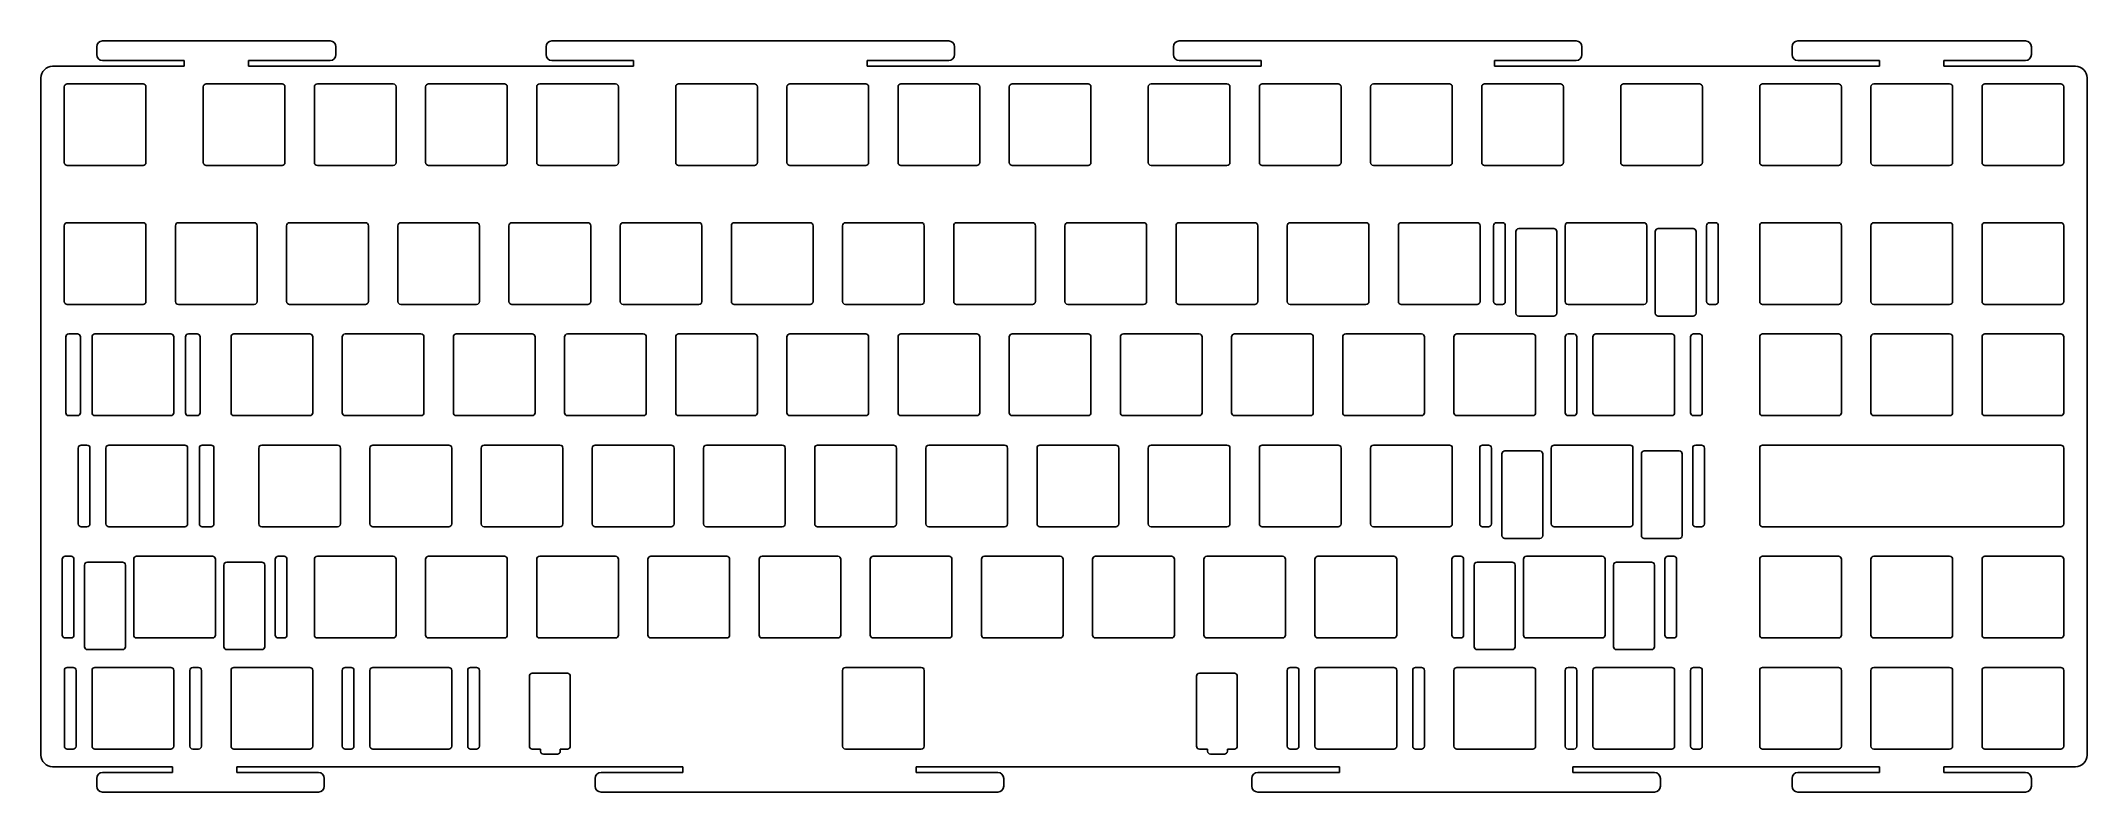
# Model space of a CAD drawing. Header units: millimetres. Extents: x -366 to -15, y -139 to -11.
import ezdxf

# ---------------------------------------------------------------- set-up
doc = ezdxf.new("R2010")
doc.units = ezdxf.units.MM
doc.header["$MEASUREMENT"] = 0

msp = doc.modelspace()

# ---------------------------------------------------------------- linework, layer by layer
for p, q in [((-356.52, -11.52, 0), (-356.52, -12.87, 0)), ((-316.52, -10.52, 0), (-355.52, -10.52, 0)), ((-355.52, -13.87, 0), (-341.52, -13.87, 0)), ((-341.52, -13.87, 0), (-341.52, -14.87, 0)), ((-330.52, -14.87, 0), (-330.52, -13.87, 0)), ((-330.52, -13.87, 0), (-316.52, -13.87, 0)), ((-315.52, -12.87, 0), (-315.52, -11.52, 0)), ((-279.52, -11.52, 0), (-279.52, -12.87, 0)), ((-210.52, -10.52, 0), (-278.52, -10.52, 0)), ((-278.52, -13.87, 0), (-264.52, -13.87, 0)), ((-264.52, -13.87, 0), (-264.52, -14.87, 0)), ((-224.52, -14.87, 0), (-224.52, -13.87, 0)), ((-224.52, -13.87, 0), (-210.52, -13.87, 0)), ((-209.52, -12.87, 0), (-209.52, -11.52, 0)), ((-172.01, -11.52, 0), (-172.01, -12.87, 0)), ((-103.01, -10.52, 0), (-171.01, -10.52, 0)), ((-171.01, -13.87, 0), (-157.01, -13.87, 0)), ((-157.01, -13.87, 0), (-157.01, -14.87, 0)), ((-117.01, -14.87, 0), (-117.01, -13.87, 0)), ((-117.01, -13.87, 0), (-103.01, -13.87, 0)), ((-102.01, -12.87, 0), (-102.01, -11.52, 0)), ((-66.01, -11.52, 0), (-66.01, -12.87, 0)), ((-26.01, -10.52, 0), (-65.01, -10.52, 0)), ((-65.01, -13.87, 0), (-51.01, -13.87, 0)), ((-51.01, -13.87, 0), (-51.01, -14.87, 0)), ((-40.01, -14.87, 0), (-40.01, -13.87, 0)), ((-40.01, -13.87, 0), (-26.01, -13.87, 0)), ((-25.01, -12.87, 0), (-25.01, -11.52, 0)), ((-366.07, -16.87, 0), (-366.07, -132.88, 0)), ((-341.52, -14.87, 0), (-364.07, -14.87, 0)), ((-264.52, -14.87, 0), (-330.52, -14.87, 0)), ((-157.01, -14.87, 0), (-224.52, -14.87, 0)), ((-51.01, -14.87, 0), (-117.01, -14.87, 0)), ((-17.46, -14.87, 0), (-40.01, -14.87, 0)), ((-15.46, -132.88, 0), (-15.46, -16.87, 0)), ((-362.07, -31.37, 0), (-362.07, -18.37, 0)), ((-361.57, -17.87, 0), (-348.57, -17.87, 0)), ((-348.07, -18.37, 0), (-348.07, -31.37, 0)), ((-338.26, -31.37, 0), (-338.26, -18.37, 0)), ((-337.76, -17.87, 0), (-324.76, -17.87, 0)), ((-324.26, -18.37, 0), (-324.26, -31.37, 0)), ((-319.21, -31.37, 0), (-319.21, -18.37, 0)), ((-318.71, -17.87, 0), (-305.71, -17.87, 0)), ((-305.21, -18.37, 0), (-305.21, -31.37, 0)), ((-300.16, -31.37, 0), (-300.16, -18.37, 0)), ((-299.66, -17.87, 0), (-286.66, -17.87, 0)), ((-286.16, -18.37, 0), (-286.16, -31.37, 0)), ((-281.11, -31.37, 0), (-281.11, -18.37, 0)), ((-280.61, -17.87, 0), (-267.61, -17.87, 0)), ((-267.11, -18.37, 0), (-267.11, -31.37, 0)), ((-257.3, -31.37, 0), (-257.3, -18.37, 0)), ((-256.8, -17.87, 0), (-243.8, -17.87, 0)), ((-243.3, -18.37, 0), (-243.3, -31.37, 0)), ((-238.25, -31.37, 0), (-238.25, -18.37, 0)), ((-237.75, -17.87, 0), (-224.75, -17.87, 0)), ((-224.25, -18.37, 0), (-224.25, -31.37, 0)), ((-219.2, -31.37, 0), (-219.2, -18.37, 0)), ((-218.7, -17.87, 0), (-205.7, -17.87, 0)), ((-205.2, -18.37, 0), (-205.2, -31.37, 0)), ((-200.15, -31.37, 0), (-200.15, -18.37, 0)), ((-199.65, -17.87, 0), (-186.65, -17.87, 0)), ((-186.15, -18.37, 0), (-186.15, -31.37, 0)), ((-176.34, -31.37, 0), (-176.34, -18.37, 0)), ((-175.84, -17.87, 0), (-162.84, -17.87, 0)), ((-162.34, -18.37, 0), (-162.34, -31.37, 0)), ((-157.29, -31.37, 0), (-157.29, -18.37, 0)), ((-156.79, -17.87, 0), (-143.79, -17.87, 0)), ((-143.29, -18.37, 0), (-143.29, -31.37, 0)), ((-138.24, -31.37, 0), (-138.24, -18.37, 0)), ((-137.74, -17.87, 0), (-124.74, -17.87, 0)), ((-124.24, -18.37, 0), (-124.24, -31.37, 0)), ((-119.19, -31.37, 0), (-119.19, -18.37, 0)), ((-118.69, -17.87, 0), (-105.69, -17.87, 0)), ((-105.19, -18.37, 0), (-105.19, -31.37, 0)), ((-95.37, -31.37, 0), (-95.37, -18.37, 0)), ((-94.87, -17.87, 0), (-81.87, -17.87, 0)), ((-81.37, -18.37, 0), (-81.37, -31.37, 0)), ((-71.56, -31.37, 0), (-71.56, -18.37, 0)), ((-71.06, -17.87, 0), (-58.06, -17.87, 0)), ((-57.56, -18.37, 0), (-57.56, -31.37, 0)), ((-52.51, -31.37, 0), (-52.51, -18.37, 0)), ((-52.01, -17.87, 0), (-39.01, -17.87, 0)), ((-38.51, -18.37, 0), (-38.51, -31.37, 0)), ((-33.46, -31.37, 0), (-33.46, -18.37, 0)), ((-32.96, -17.87, 0), (-19.96, -17.87, 0)), ((-19.46, -18.37, 0), (-19.46, -31.37, 0)), ((-348.57, -31.87, 0), (-361.57, -31.87, 0)), ((-324.76, -31.87, 0), (-337.76, -31.87, 0)), ((-305.71, -31.87, 0), (-318.71, -31.87, 0)), ((-286.66, -31.87, 0), (-299.66, -31.87, 0)), ((-267.61, -31.87, 0), (-280.61, -31.87, 0)), ((-243.8, -31.87, 0), (-256.8, -31.87, 0)), ((-224.75, -31.87, 0), (-237.75, -31.87, 0)), ((-205.7, -31.87, 0), (-218.7, -31.87, 0)), ((-186.65, -31.87, 0), (-199.65, -31.87, 0)), ((-162.84, -31.87, 0), (-175.84, -31.87, 0)), ((-143.79, -31.87, 0), (-156.79, -31.87, 0)), ((-124.74, -31.87, 0), (-137.74, -31.87, 0)), ((-105.69, -31.87, 0), (-118.69, -31.87, 0)), ((-81.87, -31.87, 0), (-94.87, -31.87, 0)), ((-58.06, -31.87, 0), (-71.06, -31.87, 0)), ((-39.01, -31.87, 0), (-52.01, -31.87, 0)), ((-19.96, -31.87, 0), (-32.96, -31.87, 0)), ((-361.57, -41.68, 0), (-348.57, -41.68, 0)), ((-342.52, -41.68, 0), (-329.52, -41.68, 0)), ((-323.47, -41.68, 0), (-310.47, -41.68, 0)), ((-304.42, -41.68, 0), (-291.42, -41.68, 0)), ((-285.37, -41.68, 0), (-272.37, -41.68, 0)), ((-266.32, -41.68, 0), (-253.32, -41.68, 0)), ((-247.27, -41.68, 0), (-234.27, -41.68, 0)), ((-228.22, -41.68, 0), (-215.22, -41.68, 0)), ((-209.17, -41.68, 0), (-196.17, -41.68, 0)), ((-190.12, -41.68, 0), (-177.12, -41.68, 0)), ((-171.07, -41.68, 0), (-158.07, -41.68, 0)), ((-152.02, -41.68, 0), (-139.02, -41.68, 0)), ((-132.97, -41.68, 0), (-119.97, -41.68, 0)), ((-116.65, -41.68, 0), (-115.65, -41.68, 0)), ((-104.4, -41.68, 0), (-91.4, -41.68, 0)), ((-80.15, -41.68, 0), (-79.15, -41.68, 0)), ((-71.06, -41.68, 0), (-58.06, -41.68, 0)), ((-52.01, -41.68, 0), (-39.01, -41.68, 0)), ((-32.96, -41.68, 0), (-19.96, -41.68, 0)), ((-362.07, -55.18, 0), (-362.07, -42.18, 0)), ((-348.07, -42.18, 0), (-348.07, -55.18, 0)), ((-343.02, -55.18, 0), (-343.02, -42.18, 0)), ((-329.02, -42.18, 0), (-329.02, -55.18, 0)), ((-323.97, -55.18, 0), (-323.97, -42.18, 0)), ((-309.97, -42.18, 0), (-309.97, -55.18, 0)), ((-304.92, -55.18, 0), (-304.92, -42.18, 0)), ((-290.92, -42.18, 0), (-290.92, -55.18, 0)), ((-285.87, -55.18, 0), (-285.87, -42.18, 0)), ((-271.87, -42.18, 0), (-271.87, -55.18, 0)), ((-266.82, -55.18, 0), (-266.82, -42.18, 0)), ((-252.82, -42.18, 0), (-252.82, -55.18, 0)), ((-247.77, -55.18, 0), (-247.77, -42.18, 0)), ((-233.77, -42.18, 0), (-233.77, -55.18, 0)), ((-228.72, -55.18, 0), (-228.72, -42.18, 0)), ((-214.72, -42.18, 0), (-214.72, -55.18, 0)), ((-209.67, -55.18, 0), (-209.67, -42.18, 0)), ((-195.67, -42.18, 0), (-195.67, -55.18, 0)), ((-190.62, -55.18, 0), (-190.62, -42.18, 0)), ((-176.62, -42.18, 0), (-176.62, -55.18, 0)), ((-171.57, -55.18, 0), (-171.57, -42.18, 0)), ((-157.57, -42.18, 0), (-157.57, -55.18, 0)), ((-152.52, -55.18, 0), (-152.52, -42.18, 0)), ((-138.52, -42.18, 0), (-138.52, -55.18, 0)), ((-133.47, -55.18, 0), (-133.47, -42.18, 0)), ((-119.47, -42.18, 0), (-119.47, -55.18, 0)), ((-117.15, -55.18, 0), (-117.15, -42.18, 0)), ((-115.15, -42.18, 0), (-115.15, -55.18, 0)), ((-113.34, -57.18, 0), (-113.34, -43.18, 0)), ((-112.84, -42.68, 0), (-106.84, -42.68, 0)), ((-106.34, -43.18, 0), (-106.34, -57.18, 0)), ((-104.9, -55.18, 0), (-104.9, -42.18, 0)), ((-90.9, -42.18, 0), (-90.9, -55.18, 0)), ((-89.46, -57.18, 0), (-89.46, -43.18, 0)), ((-88.96, -42.68, 0), (-82.96, -42.68, 0)), ((-82.46, -43.18, 0), (-82.46, -57.18, 0)), ((-80.65, -55.18, 0), (-80.65, -42.18, 0)), ((-78.65, -42.18, 0), (-78.65, -55.18, 0)), ((-71.56, -55.18, 0), (-71.56, -42.18, 0)), ((-57.56, -42.18, 0), (-57.56, -55.18, 0)), ((-52.51, -55.18, 0), (-52.51, -42.18, 0)), ((-38.51, -42.18, 0), (-38.51, -55.18, 0)), ((-33.46, -55.18, 0), (-33.46, -42.18, 0)), ((-19.46, -42.18, 0), (-19.46, -55.18, 0)), ((-348.57, -55.68, 0), (-361.57, -55.68, 0)), ((-329.52, -55.68, 0), (-342.52, -55.68, 0)), ((-310.47, -55.68, 0), (-323.47, -55.68, 0)), ((-291.42, -55.68, 0), (-304.42, -55.68, 0)), ((-272.37, -55.68, 0), (-285.37, -55.68, 0)), ((-253.32, -55.68, 0), (-266.32, -55.68, 0)), ((-234.27, -55.68, 0), (-247.27, -55.68, 0)), ((-215.22, -55.68, 0), (-228.22, -55.68, 0)), ((-196.17, -55.68, 0), (-209.17, -55.68, 0)), ((-177.12, -55.68, 0), (-190.12, -55.68, 0)), ((-158.07, -55.68, 0), (-171.07, -55.68, 0)), ((-139.02, -55.68, 0), (-152.02, -55.68, 0)), ((-119.97, -55.68, 0), (-132.97, -55.68, 0)), ((-115.65, -55.68, 0), (-116.65, -55.68, 0)), ((-91.4, -55.68, 0), (-104.4, -55.68, 0)), ((-79.15, -55.68, 0), (-80.15, -55.68, 0)), ((-58.06, -55.68, 0), (-71.06, -55.68, 0)), ((-39.01, -55.68, 0), (-52.01, -55.68, 0)), ((-19.96, -55.68, 0), (-32.96, -55.68, 0)), ((-106.84, -57.68, 0), (-112.84, -57.68, 0)), ((-82.96, -57.68, 0), (-88.96, -57.68, 0)), ((-361.81, -74.23, 0), (-361.81, -61.23, 0)), ((-361.31, -60.73, 0), (-359.81, -60.73, 0)), ((-359.31, -61.23, 0), (-359.31, -74.23, 0)), ((-357.31, -74.23, 0), (-357.31, -61.23, 0)), ((-356.81, -60.73, 0), (-343.81, -60.73, 0)), ((-343.31, -61.23, 0), (-343.31, -74.23, 0)), ((-341.31, -74.23, 0), (-341.31, -61.23, 0)), ((-340.81, -60.73, 0), (-339.31, -60.73, 0)), ((-338.81, -61.23, 0), (-338.81, -74.23, 0)), ((-333.5, -74.23, 0), (-333.5, -61.23, 0)), ((-333, -60.73, 0), (-320, -60.73, 0)), ((-319.5, -61.23, 0), (-319.5, -74.23, 0)), ((-314.45, -74.23, 0), (-314.45, -61.23, 0)), ((-313.95, -60.73, 0), (-300.95, -60.73, 0)), ((-300.45, -61.23, 0), (-300.45, -74.23, 0)), ((-295.4, -74.23, 0), (-295.4, -61.23, 0)), ((-294.9, -60.73, 0), (-281.9, -60.73, 0)), ((-281.4, -61.23, 0), (-281.4, -74.23, 0)), ((-276.35, -74.23, 0), (-276.35, -61.23, 0)), ((-275.85, -60.73, 0), (-262.85, -60.73, 0)), ((-262.35, -61.23, 0), (-262.35, -74.23, 0)), ((-257.3, -74.23, 0), (-257.3, -61.23, 0)), ((-256.8, -60.73, 0), (-243.8, -60.73, 0)), ((-243.3, -61.23, 0), (-243.3, -74.23, 0)), ((-238.25, -74.23, 0), (-238.25, -61.23, 0)), ((-237.75, -60.73, 0), (-224.75, -60.73, 0)), ((-224.25, -61.23, 0), (-224.25, -74.23, 0)), ((-219.2, -74.23, 0), (-219.2, -61.23, 0)), ((-218.7, -60.73, 0), (-205.7, -60.73, 0)), ((-205.2, -61.23, 0), (-205.2, -74.23, 0)), ((-200.15, -74.23, 0), (-200.15, -61.23, 0)), ((-199.65, -60.73, 0), (-186.65, -60.73, 0)), ((-186.15, -61.23, 0), (-186.15, -74.23, 0)), ((-181.1, -74.23, 0), (-181.1, -61.23, 0)), ((-180.6, -60.73, 0), (-167.6, -60.73, 0)), ((-167.1, -61.23, 0), (-167.1, -74.23, 0)), ((-162.05, -74.23, 0), (-162.05, -61.23, 0)), ((-161.55, -60.73, 0), (-148.55, -60.73, 0)), ((-148.05, -61.23, 0), (-148.05, -74.23, 0)), ((-143, -74.23, 0), (-143, -61.23, 0)), ((-142.5, -60.73, 0), (-129.5, -60.73, 0)), ((-129, -61.23, 0), (-129, -74.23, 0)), ((-123.95, -74.23, 0), (-123.95, -61.23, 0)), ((-123.45, -60.73, 0), (-110.45, -60.73, 0)), ((-109.95, -61.23, 0), (-109.95, -74.23, 0)), ((-104.89, -74.23, 0), (-104.89, -61.23, 0)), ((-104.39, -60.73, 0), (-103.39, -60.73, 0)), ((-102.89, -61.23, 0), (-102.89, -74.23, 0)), ((-100.14, -74.23, 0), (-100.14, -61.23, 0)), ((-99.64, -60.73, 0), (-86.64, -60.73, 0)), ((-86.14, -61.23, 0), (-86.14, -74.23, 0)), ((-83.39, -74.23, 0), (-83.39, -61.23, 0)), ((-82.89, -60.73, 0), (-81.89, -60.73, 0)), ((-81.39, -61.23, 0), (-81.39, -74.23, 0)), ((-71.56, -74.23, 0), (-71.56, -61.23, 0)), ((-71.06, -60.73, 0), (-58.06, -60.73, 0)), ((-57.56, -61.23, 0), (-57.56, -74.23, 0)), ((-52.51, -74.23, 0), (-52.51, -61.23, 0)), ((-52.01, -60.73, 0), (-39.01, -60.73, 0)), ((-38.51, -61.23, 0), (-38.51, -74.23, 0)), ((-33.46, -74.23, 0), (-33.46, -61.23, 0)), ((-32.96, -60.73, 0), (-19.96, -60.73, 0)), ((-19.46, -61.23, 0), (-19.46, -74.23, 0)), ((-359.81, -74.73, 0), (-361.31, -74.73, 0)), ((-343.81, -74.73, 0), (-356.81, -74.73, 0)), ((-339.31, -74.73, 0), (-340.81, -74.73, 0)), ((-320, -74.73, 0), (-333, -74.73, 0)), ((-300.95, -74.73, 0), (-313.95, -74.73, 0)), ((-281.9, -74.73, 0), (-294.9, -74.73, 0)), ((-262.85, -74.73, 0), (-275.85, -74.73, 0)), ((-243.8, -74.73, 0), (-256.8, -74.73, 0)), ((-224.75, -74.73, 0), (-237.75, -74.73, 0)), ((-205.7, -74.73, 0), (-218.7, -74.73, 0)), ((-186.65, -74.73, 0), (-199.65, -74.73, 0)), ((-167.6, -74.73, 0), (-180.6, -74.73, 0)), ((-148.55, -74.73, 0), (-161.55, -74.73, 0)), ((-129.5, -74.73, 0), (-142.5, -74.73, 0)), ((-110.45, -74.73, 0), (-123.45, -74.73, 0)), ((-103.39, -74.73, 0), (-104.39, -74.73, 0)), ((-86.64, -74.73, 0), (-99.64, -74.73, 0)), ((-81.89, -74.73, 0), (-82.89, -74.73, 0)), ((-58.06, -74.73, 0), (-71.06, -74.73, 0)), ((-39.01, -74.73, 0), (-52.01, -74.73, 0)), ((-19.96, -74.73, 0), (-32.96, -74.73, 0)), ((-359.68, -93.28, 0), (-359.68, -80.28, 0)), ((-359.18, -79.78, 0), (-358.18, -79.78, 0)), ((-357.68, -80.28, 0), (-357.68, -93.28, 0)), ((-354.93, -93.28, 0), (-354.93, -80.28, 0)), ((-354.43, -79.78, 0), (-341.43, -79.78, 0)), ((-340.93, -80.28, 0), (-340.93, -93.28, 0)), ((-338.93, -93.28, 0), (-338.93, -80.28, 0)), ((-338.43, -79.78, 0), (-336.93, -79.78, 0)), ((-336.43, -80.28, 0), (-336.43, -93.28, 0)), ((-328.74, -93.28, 0), (-328.74, -80.28, 0)), ((-328.24, -79.78, 0), (-315.24, -79.78, 0)), ((-314.74, -80.28, 0), (-314.74, -93.28, 0)), ((-309.69, -93.28, 0), (-309.69, -80.28, 0)), ((-309.19, -79.78, 0), (-296.19, -79.78, 0)), ((-295.69, -80.28, 0), (-295.69, -93.28, 0)), ((-290.64, -93.28, 0), (-290.64, -80.28, 0)), ((-290.14, -79.78, 0), (-277.14, -79.78, 0)), ((-276.64, -80.28, 0), (-276.64, -93.28, 0)), ((-271.59, -93.28, 0), (-271.59, -80.28, 0)), ((-271.09, -79.78, 0), (-258.09, -79.78, 0)), ((-257.59, -80.28, 0), (-257.59, -93.28, 0)), ((-252.54, -93.28, 0), (-252.54, -80.28, 0)), ((-252.04, -79.78, 0), (-239.04, -79.78, 0)), ((-238.54, -80.28, 0), (-238.54, -93.28, 0)), ((-233.49, -93.28, 0), (-233.49, -80.28, 0)), ((-232.99, -79.78, 0), (-219.99, -79.78, 0)), ((-219.49, -80.28, 0), (-219.49, -93.28, 0)), ((-214.44, -93.28, 0), (-214.44, -80.28, 0)), ((-213.94, -79.78, 0), (-200.94, -79.78, 0)), ((-200.44, -80.28, 0), (-200.44, -93.28, 0)), ((-195.39, -93.28, 0), (-195.39, -80.28, 0)), ((-194.89, -79.78, 0), (-181.89, -79.78, 0)), ((-181.39, -80.28, 0), (-181.39, -93.28, 0)), ((-176.34, -93.28, 0), (-176.34, -80.28, 0)), ((-175.84, -79.78, 0), (-162.84, -79.78, 0)), ((-162.34, -80.28, 0), (-162.34, -93.28, 0)), ((-157.29, -93.28, 0), (-157.29, -80.28, 0)), ((-156.79, -79.78, 0), (-143.79, -79.78, 0)), ((-143.29, -80.28, 0), (-143.29, -93.28, 0)), ((-138.24, -93.28, 0), (-138.24, -80.28, 0)), ((-137.74, -79.78, 0), (-124.74, -79.78, 0)), ((-124.24, -80.28, 0), (-124.24, -93.28, 0)), ((-119.53, -93.28, 0), (-119.53, -80.28, 0)), ((-119.03, -79.78, 0), (-118.03, -79.78, 0)), ((-117.53, -80.28, 0), (-117.53, -93.28, 0)), ((-107.28, -93.28, 0), (-107.28, -80.28, 0)), ((-106.78, -79.78, 0), (-93.78, -79.78, 0)), ((-93.28, -80.28, 0), (-93.28, -93.28, 0)), ((-83.03, -93.28, 0), (-83.03, -80.28, 0)), ((-82.53, -79.78, 0), (-81.53, -79.78, 0)), ((-81.03, -80.28, 0), (-81.03, -93.28, 0)), ((-71.56, -93.28, 0), (-71.56, -80.28, 0)), ((-71.06, -79.78, 0), (-19.96, -79.78, 0)), ((-19.46, -80.28, 0), (-19.46, -93.28, 0)), ((-115.72, -95.28, 0), (-115.72, -81.28, 0)), ((-115.22, -80.78, 0), (-109.22, -80.78, 0)), ((-108.72, -81.28, 0), (-108.72, -95.28, 0)), ((-91.84, -95.28, 0), (-91.84, -81.28, 0)), ((-91.34, -80.78, 0), (-85.34, -80.78, 0)), ((-84.84, -81.28, 0), (-84.84, -95.28, 0)), ((-358.18, -93.78, 0), (-359.18, -93.78, 0)), ((-341.43, -93.78, 0), (-354.43, -93.78, 0)), ((-336.93, -93.78, 0), (-338.43, -93.78, 0)), ((-315.24, -93.78, 0), (-328.24, -93.78, 0)), ((-296.19, -93.78, 0), (-309.19, -93.78, 0)), ((-277.14, -93.78, 0), (-290.14, -93.78, 0)), ((-258.09, -93.78, 0), (-271.09, -93.78, 0)), ((-239.04, -93.78, 0), (-252.04, -93.78, 0)), ((-219.99, -93.78, 0), (-232.99, -93.78, 0)), ((-200.94, -93.78, 0), (-213.94, -93.78, 0)), ((-181.89, -93.78, 0), (-194.89, -93.78, 0)), ((-162.84, -93.78, 0), (-175.84, -93.78, 0)), ((-143.79, -93.78, 0), (-156.79, -93.78, 0)), ((-124.74, -93.78, 0), (-137.74, -93.78, 0)), ((-118.03, -93.78, 0), (-119.03, -93.78, 0)), ((-93.78, -93.78, 0), (-106.78, -93.78, 0)), ((-81.53, -93.78, 0), (-82.53, -93.78, 0)), ((-19.96, -93.78, 0), (-71.06, -93.78, 0)), ((-109.22, -95.78, 0), (-115.22, -95.78, 0)), ((-85.34, -95.78, 0), (-91.34, -95.78, 0)), ((-362.42, -112.33, 0), (-362.42, -99.33, 0)), ((-361.92, -98.83, 0), (-360.92, -98.83, 0)), ((-360.42, -99.33, 0), (-360.42, -112.33, 0)), ((-358.61, -114.33, 0), (-358.61, -100.33, 0)), ((-358.11, -99.83, 0), (-352.11, -99.83, 0)), ((-351.61, -100.33, 0), (-351.61, -114.33, 0)), ((-350.17, -112.33, 0), (-350.17, -99.33, 0)), ((-349.67, -98.83, 0), (-336.67, -98.83, 0)), ((-336.17, -99.33, 0), (-336.17, -112.33, 0)), ((-334.73, -114.33, 0), (-334.73, -100.33, 0)), ((-334.23, -99.83, 0), (-328.23, -99.83, 0)), ((-327.73, -100.33, 0), (-327.73, -114.33, 0)), ((-325.92, -112.33, 0), (-325.92, -99.33, 0)), ((-325.42, -98.83, 0), (-324.42, -98.83, 0)), ((-323.92, -99.33, 0), (-323.92, -112.33, 0)), ((-319.21, -112.33, 0), (-319.21, -99.33, 0)), ((-318.71, -98.83, 0), (-305.71, -98.83, 0)), ((-305.21, -99.33, 0), (-305.21, -112.33, 0)), ((-300.16, -112.33, 0), (-300.16, -99.33, 0)), ((-299.66, -98.83, 0), (-286.66, -98.83, 0)), ((-286.16, -99.33, 0), (-286.16, -112.33, 0)), ((-281.11, -112.33, 0), (-281.11, -99.33, 0)), ((-280.61, -98.83, 0), (-267.61, -98.83, 0)), ((-267.11, -99.33, 0), (-267.11, -112.33, 0)), ((-262.06, -112.33, 0), (-262.06, -99.33, 0)), ((-261.56, -98.83, 0), (-248.56, -98.83, 0)), ((-248.06, -99.33, 0), (-248.06, -112.33, 0)), ((-243.01, -112.33, 0), (-243.01, -99.33, 0)), ((-242.51, -98.83, 0), (-229.51, -98.83, 0)), ((-229.01, -99.33, 0), (-229.01, -112.33, 0)), ((-223.96, -112.33, 0), (-223.96, -99.33, 0)), ((-223.46, -98.83, 0), (-210.46, -98.83, 0)), ((-209.96, -99.33, 0), (-209.96, -112.33, 0)), ((-204.91, -112.33, 0), (-204.91, -99.33, 0)), ((-204.41, -98.83, 0), (-191.41, -98.83, 0)), ((-190.91, -99.33, 0), (-190.91, -112.33, 0)), ((-185.86, -112.33, 0), (-185.86, -99.33, 0)), ((-185.36, -98.83, 0), (-172.36, -98.83, 0)), ((-171.86, -99.33, 0), (-171.86, -112.33, 0)), ((-166.81, -112.33, 0), (-166.81, -99.33, 0)), ((-166.31, -98.83, 0), (-153.31, -98.83, 0)), ((-152.81, -99.33, 0), (-152.81, -112.33, 0)), ((-147.76, -112.33, 0), (-147.76, -99.33, 0)), ((-147.26, -98.83, 0), (-134.26, -98.83, 0)), ((-133.76, -99.33, 0), (-133.76, -112.33, 0)), ((-124.29, -112.33, 0), (-124.29, -99.33, 0)), ((-123.79, -98.83, 0), (-122.79, -98.83, 0)), ((-122.29, -99.33, 0), (-122.29, -112.33, 0)), ((-120.48, -114.33, 0), (-120.48, -100.33, 0)), ((-119.98, -99.83, 0), (-113.98, -99.83, 0)), ((-113.48, -100.33, 0), (-113.48, -114.33, 0)), ((-112.04, -112.33, 0), (-112.04, -99.33, 0)), ((-111.54, -98.83, 0), (-98.54, -98.83, 0)), ((-98.04, -99.33, 0), (-98.04, -112.33, 0)), ((-96.6, -114.33, 0), (-96.6, -100.33, 0)), ((-96.1, -99.83, 0), (-90.1, -99.83, 0)), ((-89.6, -100.33, 0), (-89.6, -114.33, 0)), ((-87.79, -112.33, 0), (-87.79, -99.33, 0)), ((-87.29, -98.83, 0), (-86.29, -98.83, 0)), ((-85.79, -99.33, 0), (-85.79, -112.33, 0)), ((-71.56, -112.33, 0), (-71.56, -99.33, 0)), ((-71.06, -98.83, 0), (-58.06, -98.83, 0)), ((-57.56, -99.33, 0), (-57.56, -112.33, 0)), ((-52.51, -112.33, 0), (-52.51, -99.33, 0)), ((-52.01, -98.83, 0), (-39.01, -98.83, 0)), ((-38.51, -99.33, 0), (-38.51, -112.33, 0)), ((-33.46, -112.33, 0), (-33.46, -99.33, 0)), ((-32.96, -98.83, 0), (-19.96, -98.83, 0)), ((-19.46, -99.33, 0), (-19.46, -112.33, 0)), ((-360.92, -112.83, 0), (-361.92, -112.83, 0)), ((-352.11, -114.83, 0), (-358.11, -114.83, 0)), ((-336.67, -112.83, 0), (-349.67, -112.83, 0)), ((-328.23, -114.83, 0), (-334.23, -114.83, 0)), ((-324.42, -112.83, 0), (-325.42, -112.83, 0)), ((-305.71, -112.83, 0), (-318.71, -112.83, 0)), ((-286.66, -112.83, 0), (-299.66, -112.83, 0)), ((-267.61, -112.83, 0), (-280.61, -112.83, 0)), ((-248.56, -112.83, 0), (-261.56, -112.83, 0)), ((-229.51, -112.83, 0), (-242.51, -112.83, 0)), ((-210.46, -112.83, 0), (-223.46, -112.83, 0)), ((-191.41, -112.83, 0), (-204.41, -112.83, 0)), ((-172.36, -112.83, 0), (-185.36, -112.83, 0)), ((-153.31, -112.83, 0), (-166.31, -112.83, 0)), ((-134.26, -112.83, 0), (-147.26, -112.83, 0)), ((-122.79, -112.83, 0), (-123.79, -112.83, 0)), ((-113.98, -114.83, 0), (-119.98, -114.83, 0)), ((-98.54, -112.83, 0), (-111.54, -112.83, 0)), ((-90.1, -114.83, 0), (-96.1, -114.83, 0)), ((-86.29, -112.83, 0), (-87.29, -112.83, 0)), ((-58.06, -112.83, 0), (-71.06, -112.83, 0)), ((-39.01, -112.83, 0), (-52.01, -112.83, 0)), ((-19.96, -112.83, 0), (-32.96, -112.83, 0)), ((-362.06, -131.38, 0), (-362.06, -118.38, 0)), ((-361.56, -117.88, 0), (-360.56, -117.88, 0)), ((-360.06, -118.38, 0), (-360.06, -131.38, 0)), ((-357.31, -131.38, 0), (-357.31, -118.38, 0)), ((-356.81, -117.88, 0), (-343.81, -117.88, 0)), ((-343.31, -118.38, 0), (-343.31, -131.38, 0)), ((-340.56, -131.38, 0), (-340.56, -118.38, 0)), ((-340.06, -117.88, 0), (-339.06, -117.88, 0)), ((-338.56, -118.38, 0), (-338.56, -131.38, 0)), ((-333.5, -131.38, 0), (-333.5, -118.38, 0)), ((-333, -117.88, 0), (-320, -117.88, 0)), ((-319.5, -118.38, 0), (-319.5, -131.38, 0)), ((-314.44, -131.38, 0), (-314.44, -118.38, 0)), ((-313.94, -117.88, 0), (-312.94, -117.88, 0)), ((-312.44, -118.38, 0), (-312.44, -131.38, 0)), ((-309.69, -131.38, 0), (-309.69, -118.38, 0)), ((-309.19, -117.88, 0), (-296.19, -117.88, 0)), ((-295.69, -118.38, 0), (-295.69, -131.38, 0)), ((-292.94, -131.38, 0), (-292.94, -118.38, 0)), ((-292.44, -117.88, 0), (-291.44, -117.88, 0)), ((-290.94, -118.38, 0), (-290.94, -131.38, 0)), ((-281.87, -118.88, 0), (-275.87, -118.88, 0)), ((-228.72, -131.38, 0), (-228.72, -118.38, 0)), ((-228.22, -117.88, 0), (-215.22, -117.88, 0)), ((-214.72, -118.38, 0), (-214.72, -131.38, 0)), ((-167.57, -118.88, 0), (-161.57, -118.88, 0)), ((-152.51, -131.38, 0), (-152.51, -118.38, 0)), ((-152.01, -117.88, 0), (-151.01, -117.88, 0)), ((-150.51, -118.38, 0), (-150.51, -131.38, 0)), ((-147.76, -131.38, 0), (-147.76, -118.38, 0)), ((-147.26, -117.88, 0), (-134.26, -117.88, 0)), ((-133.76, -118.38, 0), (-133.76, -131.38, 0)), ((-131.01, -131.38, 0), (-131.01, -118.38, 0)), ((-130.51, -117.88, 0), (-129.51, -117.88, 0)), ((-129.01, -118.38, 0), (-129.01, -131.38, 0)), ((-123.95, -131.38, 0), (-123.95, -118.38, 0)), ((-123.45, -117.88, 0), (-110.45, -117.88, 0)), ((-109.95, -118.38, 0), (-109.95, -131.38, 0)), ((-104.89, -131.38, 0), (-104.89, -118.38, 0)), ((-104.39, -117.88, 0), (-103.39, -117.88, 0)), ((-102.89, -118.38, 0), (-102.89, -131.38, 0)), ((-100.14, -131.38, 0), (-100.14, -118.38, 0)), ((-99.64, -117.88, 0), (-86.64, -117.88, 0)), ((-86.14, -118.38, 0), (-86.14, -131.38, 0)), ((-83.39, -131.38, 0), (-83.39, -118.38, 0)), ((-82.89, -117.88, 0), (-81.89, -117.88, 0)), ((-81.39, -118.38, 0), (-81.39, -131.38, 0)), ((-71.56, -131.38, 0), (-71.56, -118.38, 0)), ((-71.06, -117.88, 0), (-58.06, -117.88, 0)), ((-57.56, -118.38, 0), (-57.56, -131.38, 0)), ((-52.51, -131.38, 0), (-52.51, -118.38, 0)), ((-52.01, -117.88, 0), (-39.01, -117.88, 0)), ((-38.51, -118.38, 0), (-38.51, -131.38, 0)), ((-33.46, -131.38, 0), (-33.46, -118.38, 0)), ((-32.96, -117.88, 0), (-19.96, -117.88, 0)), ((-19.46, -118.38, 0), (-19.46, -131.38, 0)), ((-282.37, -131.37, 0), (-282.37, -119.38, 0)), ((-275.37, -119.38, 0), (-275.37, -131.37, 0)), ((-168.07, -131.37, 0), (-168.07, -119.38, 0)), ((-161.07, -119.38, 0), (-161.07, -131.37, 0)), ((-360.56, -131.88, 0), (-361.56, -131.88, 0)), ((-343.81, -131.88, 0), (-356.81, -131.88, 0)), ((-339.06, -131.88, 0), (-340.06, -131.88, 0)), ((-320, -131.88, 0), (-333, -131.88, 0)), ((-312.94, -131.88, 0), (-313.94, -131.88, 0)), ((-296.19, -131.88, 0), (-309.19, -131.88, 0)), ((-291.44, -131.88, 0), (-292.44, -131.88, 0)), ((-280.48, -131.87, 0), (-281.87, -131.87, 0)), ((-280.48, -132.23, 0), (-280.48, -131.87, 0)), ((-277.58, -132.73, 0), (-279.98, -132.73, 0)), ((-275.87, -131.87, 0), (-277.08, -131.87, 0)), ((-277.08, -131.87, 0), (-277.08, -132.23, 0)), ((-215.22, -131.88, 0), (-228.22, -131.88, 0)), ((-166.18, -131.87, 0), (-167.57, -131.87, 0)), ((-166.18, -132.23, 0), (-166.18, -131.87, 0)), ((-163.28, -132.73, 0), (-165.68, -132.73, 0)), ((-161.57, -131.87, 0), (-162.78, -131.87, 0)), ((-162.78, -131.87, 0), (-162.78, -132.23, 0)), ((-151.01, -131.88, 0), (-152.01, -131.88, 0)), ((-134.26, -131.88, 0), (-147.26, -131.88, 0)), ((-129.51, -131.88, 0), (-130.51, -131.88, 0)), ((-110.45, -131.88, 0), (-123.45, -131.88, 0)), ((-103.39, -131.88, 0), (-104.39, -131.88, 0)), ((-86.64, -131.88, 0), (-99.64, -131.88, 0)), ((-81.89, -131.88, 0), (-82.89, -131.88, 0)), ((-58.06, -131.88, 0), (-71.06, -131.88, 0)), ((-39.01, -131.88, 0), (-52.01, -131.88, 0)), ((-19.96, -131.88, 0), (-32.96, -131.88, 0)), ((-364.07, -134.88, 0), (-343.52, -134.88, 0)), ((-343.52, -135.88, 0), (-355.52, -135.88, 0)), ((-343.52, -134.88, 0), (-343.52, -135.88, 0)), ((-332.52, -135.88, 0), (-332.52, -134.88, 0)), ((-332.52, -134.88, 0), (-256.1, -134.88, 0)), ((-318.52, -135.88, 0), (-332.52, -135.88, 0)), ((-256.1, -135.88, 0), (-270.1, -135.88, 0)), ((-256.1, -134.88, 0), (-256.1, -135.88, 0)), ((-216.1, -135.88, 0), (-216.1, -134.88, 0)), ((-216.1, -134.88, 0), (-143.58, -134.88, 0)), ((-202.1, -135.88, 0), (-216.1, -135.88, 0)), ((-143.58, -135.88, 0), (-157.58, -135.88, 0)), ((-143.58, -134.88, 0), (-143.58, -135.88, 0)), ((-103.58, -135.88, 0), (-103.58, -134.88, 0)), ((-103.58, -134.88, 0), (-51.01, -134.88, 0)), ((-89.58, -135.88, 0), (-103.58, -135.88, 0)), ((-51.01, -135.88, 0), (-65.01, -135.88, 0)), ((-51.01, -134.88, 0), (-51.01, -135.88, 0)), ((-40.01, -134.88, 0), (-17.46, -134.88, 0)), ((-40.01, -135.88, 0), (-40.01, -134.88, 0)), ((-26.01, -135.88, 0), (-40.01, -135.88, 0)), ((-356.52, -136.88, 0), (-356.52, -138.23, 0)), ((-355.52, -139.23, 0), (-318.52, -139.23, 0)), ((-317.52, -138.23, 0), (-317.52, -136.88, 0)), ((-271.1, -136.88, 0), (-271.1, -138.23, 0)), ((-270.1, -139.23, 0), (-202.1, -139.23, 0)), ((-201.1, -138.23, 0), (-201.1, -136.88, 0)), ((-158.58, -136.88, 0), (-158.58, -138.23, 0)), ((-157.58, -139.23, 0), (-89.58, -139.23, 0)), ((-88.58, -138.23, 0), (-88.58, -136.88, 0)), ((-66.01, -136.88, 0), (-66.01, -138.23, 0)), ((-65.01, -139.23, 0), (-26.01, -139.23, 0)), ((-25.01, -138.23, 0), (-25.01, -136.88, 0))]:
    msp.add_line(p, q)
at = {"extrusion": (0, -1.56597e-09, 1)}
for centre, radius, start, end in [((-355.52, -11.52, 0), 1, 90, 180), ((-65.01, -11.52, 0), 1, 90, 180), ((-361.57, -18.37, 0), 0.5, 90, 180), ((-71.06, -18.37, 0), 0.5, 90, 180), ((-105.69, -31.37, 0), 0.5, 270, 0), ((-323.47, -42.18, 0), 0.5, 90, 180), ((-247.27, -42.18, 0), 0.5, 90, 180), ((-190.12, -42.18, 0), 0.5, 90, 180), ((-39.01, -55.18, 0), 0.5, 270, 0), ((-19.96, -55.18, 0), 0.5, 270, 0), ((-361.31, -61.23, 0), 0.5, 90, 180), ((-356.81, -61.23, 0), 0.5, 90, 180), ((-333, -61.23, 0), 0.5, 90, 180), ((-359.81, -74.23, 0), 0.5, 270, 0), ((-186.65, -74.23, 0), 0.5, 270, 0), ((-181.89, -93.28, 0), 0.5, 270, 0), ((-19.96, -112.33, 0), 0.5, 270, 0)]:
    msp.add_arc(centre, radius, start, end, dxfattribs=at)
for centre, radius, start, end in [((-355.52, -12.87, 0), 1, 180, 270), ((-316.52, -11.52, 0), 1, 0, 90), ((-278.52, -12.87, 0), 1, 180, 270), ((-210.52, -11.52, 0), 1, 0, 90), ((-171.01, -12.87, 0), 1, 180, 270), ((-103.01, -11.52, 0), 1, 0, 90), ((-65.01, -12.87, 0), 1, 180, 270), ((-26.01, -11.52, 0), 1, 0, 90), ((-17.46, -16.87, 0), 2, 0, 90), ((-348.57, -18.37, 0), 0.5, 0, 90), ((-324.76, -18.37, 0), 0.5, 0, 90), ((-305.71, -18.37, 0), 0.5, 0, 90), ((-286.66, -18.37, 0), 0.5, 0, 90), ((-267.61, -18.37, 0), 0.5, 0, 90), ((-243.8, -18.37, 0), 0.5, 0, 90), ((-224.75, -18.37, 0), 0.5, 0, 90), ((-205.7, -18.37, 0), 0.5, 0, 90), ((-186.65, -18.37, 0), 0.5, 0, 90), ((-162.84, -18.37, 0), 0.5, 0, 90), ((-143.79, -18.37, 0), 0.5, 0, 90), ((-124.74, -18.37, 0), 0.5, 0, 90), ((-105.69, -18.37, 0), 0.5, 0, 90), ((-81.87, -18.37, 0), 0.5, 0, 90), ((-58.06, -18.37, 0), 0.5, 0, 90), ((-39.01, -18.37, 0), 0.5, 0, 90), ((-19.96, -18.37, 0), 0.5, 0, 90), ((-361.57, -31.37, 0), 0.5, 180, 270), ((-337.76, -31.37, 0), 0.5, 180, 270), ((-318.71, -31.37, 0), 0.5, 180, 270), ((-299.66, -31.37, 0), 0.5, 180, 270), ((-280.61, -31.37, 0), 0.5, 180, 270), ((-256.8, -31.37, 0), 0.5, 180, 270), ((-237.75, -31.37, 0), 0.5, 180, 270), ((-218.7, -31.37, 0), 0.5, 180, 270), ((-199.65, -31.37, 0), 0.5, 180, 270), ((-175.84, -31.37, 0), 0.5, 180, 270), ((-156.79, -31.37, 0), 0.5, 180, 270), ((-137.74, -31.37, 0), 0.5, 180, 270), ((-118.69, -31.37, 0), 0.5, 180, 270), ((-94.87, -31.37, 0), 0.5, 180, 270), ((-71.06, -31.37, 0), 0.5, 180, 270), ((-52.01, -31.37, 0), 0.5, 180, 270), ((-32.96, -31.37, 0), 0.5, 180, 270), ((-348.57, -42.18, 0), 0.5, 0, 90), ((-329.52, -42.18, 0), 0.5, 0, 90), ((-310.47, -42.18, 0), 0.5, 0, 90), ((-291.42, -42.18, 0), 0.5, 0, 90), ((-272.37, -42.18, 0), 0.5, 0, 90), ((-253.32, -42.18, 0), 0.5, 0, 90), ((-234.27, -42.18, 0), 0.5, 0, 90), ((-215.22, -42.18, 0), 0.5, 0, 90), ((-196.17, -42.18, 0), 0.5, 0, 90), ((-177.12, -42.18, 0), 0.5, 0, 90), ((-158.07, -42.18, 0), 0.5, 0, 90), ((-139.02, -42.18, 0), 0.5, 0, 90), ((-119.97, -42.18, 0), 0.5, 0, 90), ((-115.65, -42.18, 0), 0.5, 0, 90), ((-91.4, -42.18, 0), 0.5, 0, 90), ((-79.15, -42.18, 0), 0.5, 0, 90), ((-58.06, -42.18, 0), 0.5, 0, 90), ((-39.01, -42.18, 0), 0.5, 0, 90), ((-19.96, -42.18, 0), 0.5, 0, 90), ((-106.84, -43.18, 0), 0.5, 0, 90), ((-82.96, -43.18, 0), 0.5, 0, 90), ((-361.57, -55.18, 0), 0.5, 180, 270), ((-342.52, -55.18, 0), 0.5, 180, 270), ((-323.47, -55.18, 0), 0.5, 180, 270), ((-304.42, -55.18, 0), 0.5, 180, 270), ((-285.37, -55.18, 0), 0.5, 180, 270), ((-266.32, -55.18, 0), 0.5, 180, 270), ((-247.27, -55.18, 0), 0.5, 180, 270), ((-228.22, -55.18, 0), 0.5, 180, 270), ((-209.17, -55.18, 0), 0.5, 180, 270), ((-190.12, -55.18, 0), 0.5, 180, 270), ((-171.07, -55.18, 0), 0.5, 180, 270), ((-152.02, -55.18, 0), 0.5, 180, 270), ((-132.97, -55.18, 0), 0.5, 180, 270), ((-116.65, -55.18, 0), 0.5, 180, 270), ((-104.4, -55.18, 0), 0.5, 180, 270), ((-80.15, -55.18, 0), 0.5, 180, 270), ((-71.06, -55.18, 0), 0.5, 180, 270), ((-52.01, -55.18, 0), 0.5, 180, 270), ((-32.96, -55.18, 0), 0.5, 180, 270), ((-112.84, -57.18, 0), 0.5, 180, 270), ((-88.96, -57.18, 0), 0.5, 180, 270), ((-359.81, -61.23, 0), 0.5, 0, 90), ((-343.81, -61.23, 0), 0.5, 0, 90), ((-339.31, -61.23, 0), 0.5, 0, 90), ((-320, -61.23, 0), 0.5, 0, 90), ((-300.95, -61.23, 0), 0.5, 0, 90), ((-281.9, -61.23, 0), 0.5, 0, 90), ((-262.85, -61.23, 0), 0.5, 0, 90), ((-243.8, -61.23, 0), 0.5, 0, 90), ((-224.75, -61.23, 0), 0.5, 0, 90), ((-205.7, -61.23, 0), 0.5, 0, 90), ((-186.65, -61.23, 0), 0.5, 0, 90), ((-167.6, -61.23, 0), 0.5, 0, 90), ((-148.55, -61.23, 0), 0.5, 0, 90), ((-129.5, -61.23, 0), 0.5, 0, 90), ((-110.45, -61.23, 0), 0.5, 0, 90), ((-103.39, -61.23, 0), 0.5, 0, 90), ((-86.64, -61.23, 0), 0.5, 0, 90), ((-81.89, -61.23, 0), 0.5, 0, 90), ((-58.06, -61.23, 0), 0.5, 0, 90), ((-39.01, -61.23, 0), 0.5, 0, 90), ((-19.96, -61.23, 0), 0.5, 0, 90), ((-361.31, -74.23, 0), 0.5, 180, 270), ((-356.81, -74.23, 0), 0.5, 180, 270), ((-340.81, -74.23, 0), 0.5, 180, 270), ((-333, -74.23, 0), 0.5, 180, 270), ((-313.95, -74.23, 0), 0.5, 180, 270), ((-294.9, -74.23, 0), 0.5, 180, 270), ((-275.85, -74.23, 0), 0.5, 180, 270), ((-256.8, -74.23, 0), 0.5, 180, 270), ((-237.75, -74.23, 0), 0.5, 180, 270), ((-218.7, -74.23, 0), 0.5, 180, 270), ((-199.65, -74.23, 0), 0.5, 180, 270), ((-180.6, -74.23, 0), 0.5, 180, 270), ((-161.55, -74.23, 0), 0.5, 180, 270), ((-142.5, -74.23, 0), 0.5, 180, 270), ((-123.45, -74.23, 0), 0.5, 180, 270), ((-104.39, -74.23, 0), 0.5, 180, 270), ((-99.64, -74.23, 0), 0.5, 180, 270), ((-82.89, -74.23, 0), 0.5, 180, 270), ((-71.06, -74.23, 0), 0.5, 180, 270), ((-52.01, -74.23, 0), 0.5, 180, 270), ((-32.96, -74.23, 0), 0.5, 180, 270), ((-358.18, -80.28, 0), 0.5, 0, 90), ((-341.43, -80.28, 0), 0.5, 0, 90), ((-336.93, -80.28, 0), 0.5, 0, 90), ((-315.24, -80.28, 0), 0.5, 0, 90), ((-296.19, -80.28, 0), 0.5, 0, 90), ((-277.14, -80.28, 0), 0.5, 0, 90), ((-258.09, -80.28, 0), 0.5, 0, 90), ((-239.04, -80.28, 0), 0.5, 0, 90), ((-219.99, -80.28, 0), 0.5, 0, 90), ((-200.94, -80.28, 0), 0.5, 0, 90), ((-181.89, -80.28, 0), 0.5, 0, 90), ((-162.84, -80.28, 0), 0.5, 0, 90), ((-143.79, -80.28, 0), 0.5, 0, 90), ((-124.74, -80.28, 0), 0.5, 0, 90), ((-118.03, -80.28, 0), 0.5, 0, 90), ((-93.78, -80.28, 0), 0.5, 0, 90), ((-81.53, -80.28, 0), 0.5, 0, 90), ((-19.96, -80.28, 0), 0.5, 0, 90), ((-109.22, -81.28, 0), 0.5, 0, 90), ((-85.34, -81.28, 0), 0.5, 0, 90), ((-359.18, -93.28, 0), 0.5, 180, 270), ((-354.43, -93.28, 0), 0.5, 180, 270), ((-338.43, -93.28, 0), 0.5, 180, 270), ((-328.24, -93.28, 0), 0.5, 180, 270), ((-309.19, -93.28, 0), 0.5, 180, 270), ((-290.14, -93.28, 0), 0.5, 180, 270), ((-271.09, -93.28, 0), 0.5, 180, 270), ((-252.04, -93.28, 0), 0.5, 180, 270), ((-232.99, -93.28, 0), 0.5, 180, 270), ((-213.94, -93.28, 0), 0.5, 180, 270), ((-194.89, -93.28, 0), 0.5, 180, 270), ((-175.84, -93.28, 0), 0.5, 180, 270), ((-156.79, -93.28, 0), 0.5, 180, 270), ((-137.74, -93.28, 0), 0.5, 180, 270), ((-119.03, -93.28, 0), 0.5, 180, 270), ((-106.78, -93.28, 0), 0.5, 180, 270), ((-82.53, -93.28, 0), 0.5, 180, 270), ((-71.06, -93.28, 0), 0.5, 180, 270), ((-115.22, -95.28, 0), 0.5, 180, 270), ((-91.34, -95.28, 0), 0.5, 180, 270), ((-360.92, -99.33, 0), 0.5, 0, 90), ((-352.11, -100.33, 0), 0.5, 0, 90), ((-336.67, -99.33, 0), 0.5, 0, 90), ((-328.23, -100.33, 0), 0.5, 0, 90), ((-324.42, -99.33, 0), 0.5, 0, 90), ((-305.71, -99.33, 0), 0.5, 0, 90), ((-286.66, -99.33, 0), 0.5, 0, 90), ((-267.61, -99.33, 0), 0.5, 0, 90), ((-248.56, -99.33, 0), 0.5, 0, 90), ((-229.51, -99.33, 0), 0.5, 0, 90), ((-210.46, -99.33, 0), 0.5, 0, 90), ((-191.41, -99.33, 0), 0.5, 0, 90), ((-172.36, -99.33, 0), 0.5, 0, 90), ((-153.31, -99.33, 0), 0.5, 0, 90), ((-134.26, -99.33, 0), 0.5, 0, 90), ((-122.79, -99.33, 0), 0.5, 0, 90), ((-113.98, -100.33, 0), 0.5, 0, 90), ((-98.54, -99.33, 0), 0.5, 0, 90), ((-90.1, -100.33, 0), 0.5, 0, 90), ((-86.29, -99.33, 0), 0.5, 0, 90), ((-58.06, -99.33, 0), 0.5, 0, 90), ((-39.01, -99.33, 0), 0.5, 0, 90), ((-19.96, -99.33, 0), 0.5, 0, 90), ((-361.92, -112.33, 0), 0.5, 180, 270), ((-358.11, -114.33, 0), 0.5, 180, 270), ((-349.67, -112.33, 0), 0.5, 180, 270), ((-334.23, -114.33, 0), 0.5, 180, 270), ((-325.42, -112.33, 0), 0.5, 180, 270), ((-318.71, -112.33, 0), 0.5, 180, 270), ((-299.66, -112.33, 0), 0.5, 180, 270), ((-280.61, -112.33, 0), 0.5, 180, 270), ((-261.56, -112.33, 0), 0.5, 180, 270), ((-242.51, -112.33, 0), 0.5, 180, 270), ((-223.46, -112.33, 0), 0.5, 180, 270), ((-204.41, -112.33, 0), 0.5, 180, 270), ((-185.36, -112.33, 0), 0.5, 180, 270), ((-166.31, -112.33, 0), 0.5, 180, 270), ((-147.26, -112.33, 0), 0.5, 180, 270), ((-123.79, -112.33, 0), 0.5, 180, 270), ((-119.98, -114.33, 0), 0.5, 180, 270), ((-111.54, -112.33, 0), 0.5, 180, 270), ((-96.1, -114.33, 0), 0.5, 180, 270), ((-87.29, -112.33, 0), 0.5, 180, 270), ((-71.06, -112.33, 0), 0.5, 180, 270), ((-52.01, -112.33, 0), 0.5, 180, 270), ((-32.96, -112.33, 0), 0.5, 180, 270), ((-360.56, -118.38, 0), 0.5, 0, 90), ((-343.81, -118.38, 0), 0.5, 0, 90), ((-339.06, -118.38, 0), 0.5, 0, 90), ((-320, -118.38, 0), 0.5, 0, 90), ((-312.94, -118.38, 0), 0.5, 0, 90), ((-296.19, -118.38, 0), 0.5, 0, 90), ((-291.44, -118.38, 0), 0.5, 0, 90), ((-275.87, -119.38, 0), 0.5, 0, 90), ((-215.22, -118.38, 0), 0.5, 0, 90), ((-161.57, -119.38, 0), 0.5, 0, 90), ((-151.01, -118.38, 0), 0.5, 0, 90), ((-134.26, -118.38, 0), 0.5, 0, 90), ((-129.51, -118.38, 0), 0.5, 0, 90), ((-110.45, -118.38, 0), 0.5, 0, 90), ((-103.39, -118.38, 0), 0.5, 0, 90), ((-86.64, -118.38, 0), 0.5, 0, 90), ((-81.89, -118.38, 0), 0.5, 0, 90), ((-58.06, -118.38, 0), 0.5, 0, 90), ((-39.01, -118.38, 0), 0.5, 0, 90), ((-19.96, -118.38, 0), 0.5, 0, 90), ((-364.07, -132.88, 0), 2, 180, 270), ((-361.56, -131.38, 0), 0.5, 180, 270), ((-356.81, -131.38, 0), 0.5, 180, 270), ((-340.06, -131.38, 0), 0.5, 180, 270), ((-333, -131.38, 0), 0.5, 180, 270), ((-313.94, -131.38, 0), 0.5, 180, 270), ((-309.19, -131.38, 0), 0.5, 180, 270), ((-292.44, -131.38, 0), 0.5, 180, 270), ((-281.87, -131.37, 0), 0.5, 180, 270), ((-279.98, -132.23, 0), 0.5, 180, 270), ((-228.22, -131.38, 0), 0.5, 180, 270), ((-167.57, -131.37, 0), 0.5, 180, 270), ((-165.68, -132.23, 0), 0.5, 180, 270), ((-152.01, -131.38, 0), 0.5, 180, 270), ((-147.26, -131.38, 0), 0.5, 180, 270), ((-130.51, -131.38, 0), 0.5, 180, 270), ((-123.45, -131.38, 0), 0.5, 180, 270), ((-104.39, -131.38, 0), 0.5, 180, 270), ((-99.64, -131.38, 0), 0.5, 180, 270), ((-82.89, -131.38, 0), 0.5, 180, 270), ((-71.06, -131.38, 0), 0.5, 180, 270), ((-52.01, -131.38, 0), 0.5, 180, 270), ((-32.96, -131.38, 0), 0.5, 180, 270), ((-318.52, -136.88, 0), 1, 0, 90), ((-202.1, -136.88, 0), 1, 0, 90), ((-89.58, -136.88, 0), 1, 0, 90), ((-26.01, -136.88, 0), 1, 0, 90), ((-355.52, -138.23, 0), 1, 180, 270), ((-270.1, -138.23, 0), 1, 180, 270), ((-157.58, -138.23, 0), 1, 180, 270), ((-65.01, -138.23, 0), 1, 180, 270)]:
    msp.add_arc(centre, radius, start, end)
at = {"extrusion": (0, -1.56497e-09, 1)}
for centre in [(-316.52, -12.87, 0), (-103.01, -12.87, 0), (-26.01, -12.87, 0)]:
    msp.add_arc(centre, 1, 270, 0, dxfattribs=at)
at = {"extrusion": (0, -1.56598e-09, 1)}
for centre in [(-278.52, -11.52, 0), (-171.01, -11.52, 0)]:
    msp.add_arc(centre, 1, 90, 180, dxfattribs=at)
at = {"extrusion": (0, -1.56499e-09, 1)}
msp.add_arc((-210.52, -12.87, 0), 1, 270, 0, dxfattribs=at)
at = {"extrusion": (0, -1.566e-09, 1)}
for centre, radius, start, end in [((-364.07, -16.87, 0), 2, 90, 180), ((-175.84, -18.37, 0), 0.5, 90, 180), ((-94.87, -18.37, 0), 0.5, 90, 180), ((-266.32, -42.18, 0), 0.5, 90, 180), ((-171.07, -42.18, 0), 0.5, 90, 180), ((-152.02, -42.18, 0), 0.5, 90, 180), ((-52.01, -42.18, 0), 0.5, 90, 180), ((-32.96, -42.18, 0), 0.5, 90, 180), ((-313.95, -61.23, 0), 0.5, 90, 180), ((-104.39, -61.23, 0), 0.5, 90, 180), ((-71.06, -61.23, 0), 0.5, 90, 180), ((-271.09, -80.28, 0), 0.5, 90, 180), ((-232.99, -80.28, 0), 0.5, 90, 180), ((-137.74, -80.28, 0), 0.5, 90, 180), ((-119.03, -80.28, 0), 0.5, 90, 180), ((-143.79, -93.28, 0), 0.5, 270, 0), ((-360.56, -131.38, 0), 0.5, 270, 0)]:
    msp.add_arc(centre, radius, start, end, dxfattribs=at)
at = {"extrusion": (0, -1.56579e-09, 1)}
for centre in [(-337.76, -18.37, 0), (-209.17, -42.18, 0), (-256.8, -61.23, 0), (-213.94, -80.28, 0), (-82.53, -80.28, 0)]:
    msp.add_arc(centre, 0.5, 90, 180, dxfattribs=at)
at = {"extrusion": (0, -1.56575e-09, 1)}
for centre in [(-318.71, -18.37, 0), (-218.7, -18.37, 0), (-342.52, -42.18, 0), (-228.22, -42.18, 0), (-71.06, -42.18, 0), (-275.85, -61.23, 0), (-32.96, -61.23, 0), (-309.19, -80.28, 0), (-290.14, -80.28, 0)]:
    msp.add_arc(centre, 0.5, 90, 180, dxfattribs=at)
at = {"extrusion": (0, -1.56621e-09, 1)}
for centre in [(-299.66, -18.37, 0), (-256.8, -18.37, 0), (-137.74, -18.37, 0), (-218.7, -61.23, 0), (-199.65, -61.23, 0), (-354.43, -80.28, 0), (-252.04, -80.28, 0)]:
    msp.add_arc(centre, 0.5, 90, 180, dxfattribs=at)
at = {"extrusion": (0, -1.56593e-09, 1)}
for centre, start, end in [((-280.61, -18.37, 0), 90, 180), ((-199.65, -18.37, 0), 90, 180), ((-156.79, -18.37, 0), 90, 180), ((-118.69, -18.37, 0), 90, 180), ((-348.57, -31.37, 0), 270, 0), ((-324.76, -31.37, 0), 270, 0), ((-305.71, -31.37, 0), 270, 0), ((-286.66, -31.37, 0), 270, 0), ((-243.8, -31.37, 0), 270, 0), ((-224.75, -31.37, 0), 270, 0), ((-205.7, -31.37, 0), 270, 0), ((-186.65, -31.37, 0), 270, 0), ((-162.84, -31.37, 0), 270, 0), ((-143.79, -31.37, 0), 270, 0), ((-124.74, -31.37, 0), 270, 0), ((-81.87, -31.37, 0), 270, 0), ((-58.06, -31.37, 0), 270, 0), ((-39.01, -31.37, 0), 270, 0), ((-19.96, -31.37, 0), 270, 0), ((-304.42, -42.18, 0), 90, 180), ((-285.37, -42.18, 0), 90, 180), ((-112.84, -43.18, 0), 90, 180), ((-348.57, -55.18, 0), 270, 0), ((-329.52, -55.18, 0), 270, 0), ((-310.47, -55.18, 0), 270, 0), ((-291.42, -55.18, 0), 270, 0), ((-272.37, -55.18, 0), 270, 0), ((-215.22, -55.18, 0), 270, 0), ((-196.17, -55.18, 0), 270, 0), ((-177.12, -55.18, 0), 270, 0), ((-158.07, -55.18, 0), 270, 0), ((-139.02, -55.18, 0), 270, 0), ((-119.97, -55.18, 0), 270, 0), ((-115.65, -55.18, 0), 270, 0), ((-91.4, -55.18, 0), 270, 0), ((-79.15, -55.18, 0), 270, 0), ((-58.06, -55.18, 0), 270, 0), ((-106.84, -57.18, 0), 270, 0), ((-82.96, -57.18, 0), 270, 0), ((-340.81, -61.23, 0), 90, 180), ((-123.45, -61.23, 0), 90, 180), ((-99.64, -61.23, 0), 90, 180), ((-343.81, -74.23, 0), 270, 0), ((-339.31, -74.23, 0), 270, 0), ((-320, -74.23, 0), 270, 0), ((-300.95, -74.23, 0), 270, 0), ((-281.9, -74.23, 0), 270, 0), ((-262.85, -74.23, 0), 270, 0), ((-243.8, -74.23, 0), 270, 0), ((-224.75, -74.23, 0), 270, 0), ((-205.7, -74.23, 0), 270, 0), ((-167.6, -74.23, 0), 270, 0), ((-148.55, -74.23, 0), 270, 0), ((-129.5, -74.23, 0), 270, 0), ((-110.45, -74.23, 0), 270, 0), ((-103.39, -74.23, 0), 270, 0), ((-81.89, -74.23, 0), 270, 0), ((-58.06, -74.23, 0), 270, 0), ((-39.01, -74.23, 0), 270, 0), ((-19.96, -74.23, 0), 270, 0), ((-359.18, -80.28, 0), 90, 180), ((-338.43, -80.28, 0), 90, 180), ((-328.24, -80.28, 0), 90, 180), ((-194.89, -80.28, 0), 90, 180), ((-71.06, -80.28, 0), 90, 180), ((-358.18, -93.28, 0), 270, 0), ((-341.43, -93.28, 0), 270, 0), ((-336.93, -93.28, 0), 270, 0), ((-315.24, -93.28, 0), 270, 0), ((-296.19, -93.28, 0), 270, 0), ((-277.14, -93.28, 0), 270, 0), ((-258.09, -93.28, 0), 270, 0), ((-239.04, -93.28, 0), 270, 0), ((-219.99, -93.28, 0), 270, 0), ((-200.94, -93.28, 0), 270, 0), ((-162.84, -93.28, 0), 270, 0), ((-124.74, -93.28, 0), 270, 0), ((-118.03, -93.28, 0), 270, 0), ((-81.53, -93.28, 0), 270, 0), ((-19.96, -93.28, 0), 270, 0), ((-109.22, -95.28, 0), 270, 0), ((-85.34, -95.28, 0), 270, 0), ((-349.67, -99.33, 0), 90, 180), ((-71.06, -99.33, 0), 90, 180), ((-52.01, -99.33, 0), 90, 180), ((-360.92, -112.33, 0), 270, 0), ((-352.11, -114.33, 0), 270, 0), ((-328.23, -114.33, 0), 270, 0), ((-324.42, -112.33, 0), 270, 0), ((-305.71, -112.33, 0), 270, 0), ((-267.61, -112.33, 0), 270, 0), ((-248.56, -112.33, 0), 270, 0), ((-229.51, -112.33, 0), 270, 0), ((-191.41, -112.33, 0), 270, 0), ((-172.36, -112.33, 0), 270, 0), ((-153.31, -112.33, 0), 270, 0), ((-134.26, -112.33, 0), 270, 0), ((-122.79, -112.33, 0), 270, 0), ((-113.98, -114.33, 0), 270, 0), ((-90.1, -114.33, 0), 270, 0), ((-58.06, -112.33, 0), 270, 0), ((-39.01, -112.33, 0), 270, 0), ((-167.57, -119.38, 0), 90, 180), ((-71.06, -118.38, 0), 90, 180), ((-32.96, -118.38, 0), 90, 180), ((-343.81, -131.38, 0), 270, 0), ((-320, -131.38, 0), 270, 0), ((-312.94, -131.38, 0), 270, 0), ((-291.44, -131.38, 0), 270, 0), ((-277.58, -132.23, 0), 270, 0), ((-215.22, -131.38, 0), 270, 0), ((-163.28, -132.23, 0), 270, 0), ((-110.45, -131.38, 0), 270, 0), ((-103.39, -131.38, 0), 270, 0), ((-86.64, -131.38, 0), 270, 0), ((-39.01, -131.38, 0), 270, 0)]:
    msp.add_arc(centre, 0.5, start, end, dxfattribs=at)
at = {"extrusion": (0, -1.56589e-09, 1)}
for centre, start, end in [((-237.75, -18.37, 0), 90, 180), ((-267.61, -31.37, 0), 270, 0), ((-253.32, -55.18, 0), 270, 0), ((-234.27, -55.18, 0), 270, 0), ((-175.84, -80.28, 0), 90, 180), ((-111.54, -99.33, 0), 90, 180), ((-32.96, -99.33, 0), 90, 180), ((-336.67, -112.33, 0), 270, 0), ((-286.66, -112.33, 0), 270, 0), ((-210.46, -112.33, 0), 270, 0), ((-98.54, -112.33, 0), 270, 0)]:
    msp.add_arc(centre, 0.5, start, end, dxfattribs=at)
at = {"extrusion": (0, -1.56625e-09, 1)}
msp.add_arc((-52.01, -18.37, 0), 0.5, 90, 180, dxfattribs=at)
at = {"extrusion": (0, -1.56604e-09, 1)}
for centre in [(-32.96, -18.37, 0), (-132.97, -42.18, 0), (-237.75, -61.23, 0), (-180.6, -61.23, 0), (-82.89, -61.23, 0), (-52.01, -61.23, 0)]:
    msp.add_arc(centre, 0.5, 90, 180, dxfattribs=at)
at = {"extrusion": (0, -1.56572e-09, 1)}
for centre in [(-361.57, -42.18, 0), (-161.55, -61.23, 0), (-142.5, -61.23, 0)]:
    msp.add_arc(centre, 0.5, 90, 180, dxfattribs=at)
at = {"extrusion": (0, -1.56596e-09, 1)}
for centre, start, end in [((-116.65, -42.18, 0), 90, 180), ((-93.78, -93.28, 0), 270, 0), ((-325.42, -99.33, 0), 90, 180), ((-123.79, -99.33, 0), 90, 180), ((-87.29, -99.33, 0), 90, 180), ((-86.29, -112.33, 0), 270, 0), ((-340.06, -118.38, 0), 90, 180), ((-281.87, -119.38, 0), 90, 180), ((-82.89, -118.38, 0), 90, 180), ((-339.06, -131.38, 0), 270, 0), ((-296.19, -131.38, 0), 270, 0), ((-275.87, -131.37, 0), 270, 0), ((-161.57, -131.37, 0), 270, 0), ((-151.01, -131.38, 0), 270, 0), ((-134.26, -131.38, 0), 270, 0), ((-129.51, -131.38, 0), 270, 0), ((-81.89, -131.38, 0), 270, 0)]:
    msp.add_arc(centre, 0.5, start, end, dxfattribs=at)
at = {"extrusion": (0, -1.56522e-09, 1)}
msp.add_arc((-104.4, -42.18, 0), 0.5, 90, 180, dxfattribs=at)
at = {"extrusion": (0, -1.56628e-09, 1)}
msp.add_arc((-80.15, -42.18, 0), 0.5, 90, 180, dxfattribs=at)
at = {"extrusion": (0, -1.56746e-09, 1)}
for centre in [(-88.96, -43.18, 0), (-356.81, -118.38, 0), (-152.01, -118.38, 0)]:
    msp.add_arc(centre, 0.5, 90, 180, dxfattribs=at)
at = {"extrusion": (0, -1.56568e-09, 1)}
msp.add_arc((-294.9, -61.23, 0), 0.5, 90, 180, dxfattribs=at)
at = {"extrusion": (0, -1.56618e-09, 1)}
for centre, start, end in [((-86.64, -74.23, 0), 270, 0), ((-156.79, -80.28, 0), 90, 180)]:
    msp.add_arc(centre, 0.5, start, end, dxfattribs=at)
at = {"extrusion": (0, -1.56533e-09, 1)}
for centre in [(-106.78, -80.28, 0), (-261.56, -99.33, 0)]:
    msp.add_arc(centre, 0.5, 90, 180, dxfattribs=at)
at = {"extrusion": (0, -1.56504e-09, 1)}
msp.add_arc((-115.22, -81.28, 0), 0.5, 90, 180, dxfattribs=at)
at = {"extrusion": (0, -1.56525e-09, 1)}
msp.add_arc((-91.34, -81.28, 0), 0.5, 90, 180, dxfattribs=at)
at = {"extrusion": (0, -1.56543e-09, 1)}
for centre in [(-361.92, -99.33, 0), (-358.11, -100.33, 0), (-96.1, -100.33, 0), (-313.94, -118.38, 0), (-309.19, -118.38, 0), (-292.44, -118.38, 0), (-147.26, -118.38, 0)]:
    msp.add_arc(centre, 0.5, 90, 180, dxfattribs=at)
at = {"extrusion": (0, -1.5654e-09, 1)}
for centre in [(-334.23, -100.33, 0), (-119.98, -100.33, 0)]:
    msp.add_arc(centre, 0.5, 90, 180, dxfattribs=at)
at = {"extrusion": (0, -1.56561e-09, 1)}
for centre in [(-318.71, -99.33, 0), (-299.66, -99.33, 0), (-223.46, -99.33, 0), (-147.26, -99.33, 0)]:
    msp.add_arc(centre, 0.5, 90, 180, dxfattribs=at)
at = {"extrusion": (0, -1.5676e-09, 1)}
for centre in [(-280.61, -99.33, 0), (-185.36, -99.33, 0)]:
    msp.add_arc(centre, 0.5, 90, 180, dxfattribs=at)
at = {"extrusion": (0, -1.56536e-09, 1)}
msp.add_arc((-242.51, -99.33, 0), 0.5, 90, 180, dxfattribs=at)
at = {"extrusion": (0, -1.56557e-09, 1)}
for centre, radius, start, end in [((-204.41, -99.33, 0), 0.5, 90, 180), ((-166.31, -99.33, 0), 0.5, 90, 180), ((-52.01, -118.38, 0), 0.5, 90, 180), ((-58.06, -131.38, 0), 0.5, 270, 0), ((-26.01, -138.23, 0), 1, 270, 0)]:
    msp.add_arc(centre, radius, start, end, dxfattribs=at)
at = {"extrusion": (0, -1.56547e-09, 1)}
for centre in [(-361.56, -118.38, 0), (-228.22, -118.38, 0), (-130.51, -118.38, 0), (-123.45, -118.38, 0), (-99.64, -118.38, 0)]:
    msp.add_arc(centre, 0.5, 90, 180, dxfattribs=at)
at = {"extrusion": (0, -1.56554e-09, 1)}
msp.add_arc((-333, -118.38, 0), 0.5, 90, 180, dxfattribs=at)
at = {"extrusion": (0, -1.56742e-09, 1)}
msp.add_arc((-104.39, -118.38, 0), 0.5, 90, 180, dxfattribs=at)
at = {"extrusion": (0, -1.56756e-09, 1)}
msp.add_arc((-19.96, -131.38, 0), 0.5, 270, 0, dxfattribs=at)
at = {"extrusion": (0, -1.56809e-09, 1)}
msp.add_arc((-17.46, -132.88, 0), 2, 270, 0, dxfattribs=at)
at = {"extrusion": (0, -1.56151e-09, 1)}
msp.add_arc((-355.52, -136.88, 0), 1, 90, 180, dxfattribs=at)
at = {"extrusion": (0, -1.56607e-09, 1)}
for centre, start, end in [((-270.1, -136.88, 0), 90, 180), ((-157.58, -136.88, 0), 90, 180), ((-202.1, -138.23, 0), 270, 0), ((-89.58, -138.23, 0), 270, 0)]:
    msp.add_arc(centre, 1, start, end, dxfattribs=at)
at = {"extrusion": (0, -1.56152e-09, 1)}
msp.add_arc((-65.01, -136.88, 0), 1, 90, 180, dxfattribs=at)
at = {"extrusion": (0, -1.56657e-09, 1)}
msp.add_arc((-318.52, -138.23, 0), 1, 270, 0, dxfattribs=at)

doc.saveas('drawing.dxf')
